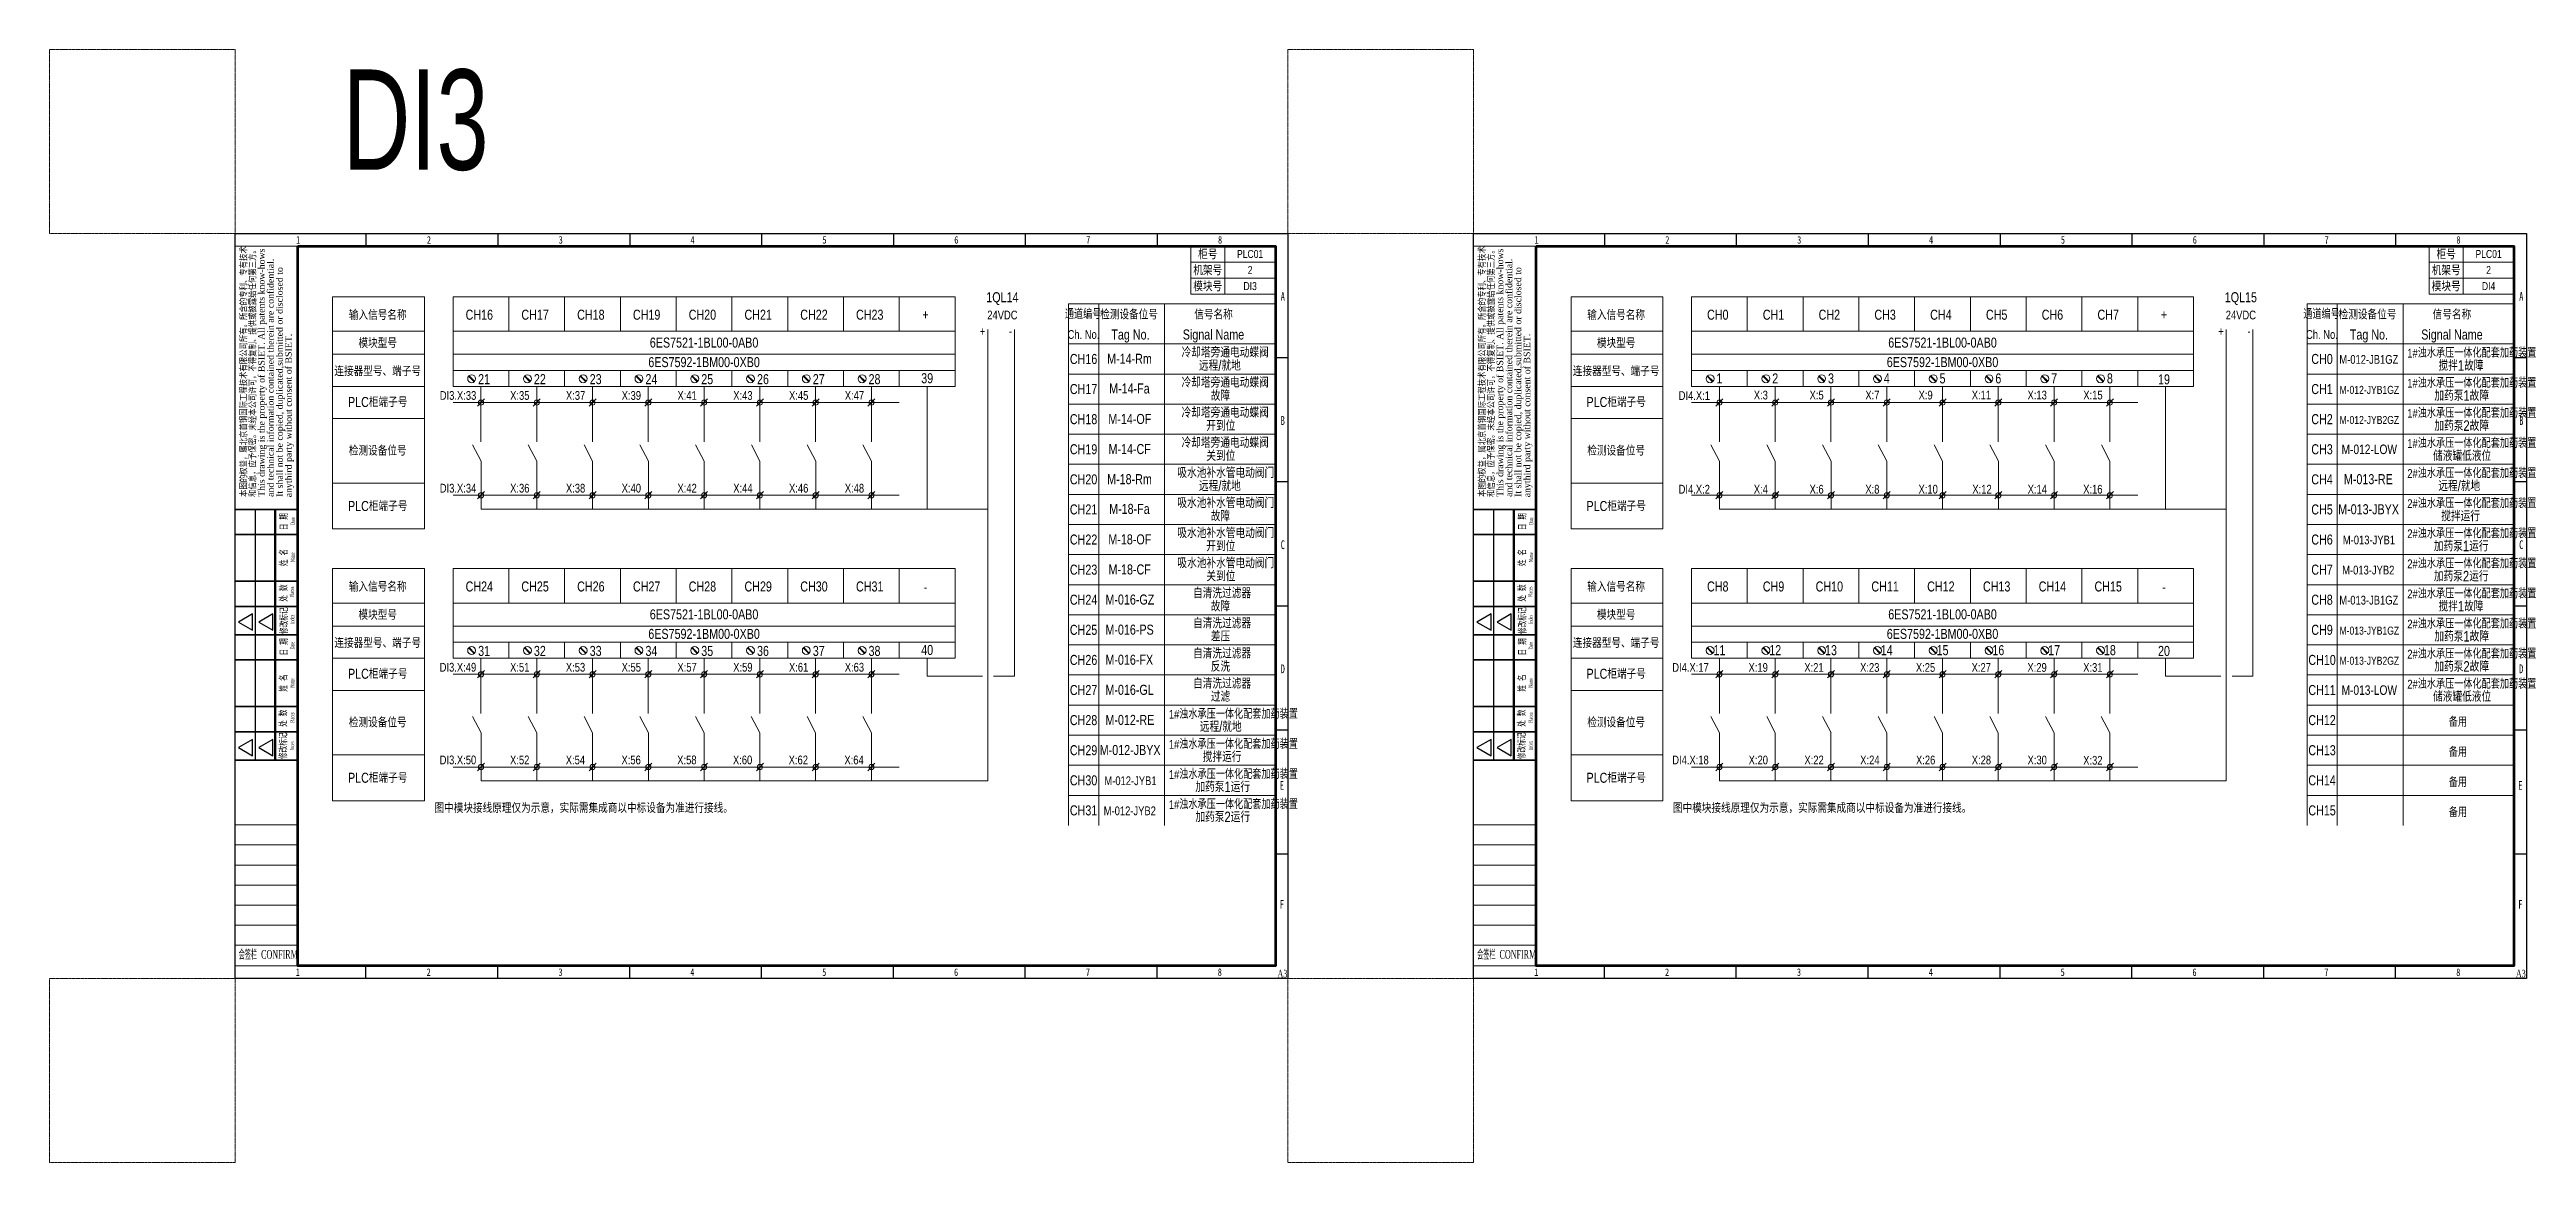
# Model space of a CAD drawing. Header units: millimetres. Extents: x -705761 to 1364679, y -410401 to 446404.
# Drawn here: x 1001131 to 1099939, y -17674 to 26700 of the extents above; entities that cross this region are included whole.
import ezdxf
from ezdxf.enums import TextEntityAlignment as Align

# ---------------------------------------------------------------- set-up
doc = ezdxf.new("R2010")
doc.units = ezdxf.units.MM
doc.linetypes.add('( Dashed )', pattern=[0.75, 0.5, -0.25])
for name, color, linetype in [('1', 7, 'Continuous'), ('TK', 7, 'Continuous'), ('模板-签名-公用', 3, 'Continuous')]:
    doc.layers.add(name, color=color, linetype=linetype)
for name, color, linetype, lineweight in [('ECS_LEV_SYM_GEO_SCM', 7, 'Continuous', 0), ('图框', 7, 'Continuous', 13), ('层 1', 7, 'Continuous', 13), ('层 63', 7, 'Continuous', 18), ('自动化埋管', 7, '( Dashed )', 40)]:
    doc.layers.add(name, color=color, linetype=linetype, lineweight=lineweight)
doc.styles.add('bsee', font='BSDI_XW.shx', dxfattribs={"width": 0.8, "bigfont": 'BSDI_HZ.shx'})
doc.styles.add('LZ-Roman', font='times.ttf')
doc.styles.add('Style-Times New Roman', font='times.ttf')
doc.styles.add('Style-仿宋_GB2312', font='')
doc.styles.add('宋体', font='', dxfattribs={"width": 0.7, "height": 2.5})
doc.styles.add('宋体_1', font='', dxfattribs={"width": 0.7, "height": 2.386364})
doc.styles.add('首钢设计院H4', font='BSDI_XW.shx', dxfattribs={"width": 0.7, "height": 0.004, "bigfont": 'BSDI_HZ.shx'})
doc.styles.get('Style-仿宋_GB2312').set_extended_font_data('仿宋_GB2312')
doc.styles.get('宋体').set_extended_font_data('SimSun')
doc.styles.get('宋体_1').set_extended_font_data('SimSun')

msp = doc.modelspace()

# ---------------------------------------------------------------- texts
at = {"color": 7, "linetype": 'Continuous', "lineweight": 13}
for s, height, style, width, p in [('DI3', 4000, '首钢设计院H4', 0.7, (1015735.46, 23906.58)), ('PLC01', 320, 'bsee', 0.8, (1049024.48, 18549.35)), ('2', 320, 'bsee', 0.8, (1049024.48, 17909.35)), ('PLC01', 320, 'bsee', 0.8, (1098428.48, 18549.35)), ('2', 320, 'bsee', 0.8, (1098428.48, 17909.35)), ('DI3', 320, 'bsee', 0.8, (1049024.48, 17269.35)), ('DI4', 320, 'bsee', 0.8, (1098428.48, 17269.35)), ('通道编号', 350, 'bsee', 0.8, (1042360.44, 16138.7)), ('检测设备位号', 400, 'bsee', 0.8, (1044194.71, 16138.7)), ('信号名称', 400, 'bsee', 0.8, (1047562.99, 16138.7)), ('通道编号', 350, 'bsee', 0.8, (1091764.44, 16138.7)), ('检测设备位号', 400, 'bsee', 0.8, (1093598.71, 16138.7)), ('信号名称', 400, 'bsee', 0.8, (1096966.99, 16138.7)), ('Ch. No.', 350, 'bsee', 0.8, (1042377.1, 15338.7)), ('Tag No.', 400, 'bsee', 0.8, (1044250.35, 15338.7)), ('Signal Name', 400, 'bsee', 0.8, (1047562.99, 15338.7)), ('Ch. No.', 350, 'bsee', 0.8, (1091781.1, 15338.7)), ('Tag No.', 400, 'bsee', 0.8, (1093654.35, 15338.7)), ('Signal Name', 400, 'bsee', 0.8, (1096966.99, 15338.7)), ('CH16', 400, 'bsee', 0.8, (1042380.53, 14363.19)), ('CH0', 400, 'bsee', 0.8, (1091784.53, 14363.19)), ('CH17', 400, 'bsee', 0.8, (1042380.53, 13163.19)), ('CH1', 400, 'bsee', 0.8, (1091784.53, 13163.19)), ('CH18', 400, 'bsee', 0.8, (1042380.53, 11963.19)), ('CH2', 400, 'bsee', 0.8, (1091784.53, 11963.19)), ('CH19', 400, 'bsee', 0.8, (1042380.53, 10763.19)), ('CH3', 400, 'bsee', 0.8, (1091784.53, 10763.19)), ('CH20', 400, 'bsee', 0.8, (1042380.53, 9563.19)), ('CH4', 400, 'bsee', 0.8, (1091784.53, 9563.19)), ('CH21', 400, 'bsee', 0.8, (1042380.53, 8363.19)), ('CH5', 400, 'bsee', 0.8, (1091784.53, 8363.19)), ('CH22', 400, 'bsee', 0.8, (1042380.53, 7163.19)), ('CH6', 400, 'bsee', 0.8, (1091784.53, 7163.19)), ('CH23', 400, 'bsee', 0.8, (1042380.53, 5963.19)), ('CH7', 400, 'bsee', 0.8, (1091784.53, 5963.19)), ('CH24', 400, 'bsee', 0.8, (1042380.53, 4763.19)), ('CH8', 400, 'bsee', 0.8, (1091784.53, 4763.19)), ('CH25', 400, 'bsee', 0.8, (1042380.53, 3563.19)), ('CH9', 400, 'bsee', 0.8, (1091784.53, 3563.19)), ('CH26', 400, 'bsee', 0.8, (1042380.53, 2363.19)), ('CH10', 400, 'bsee', 0.8, (1091784.53, 2363.19)), ('CH27', 400, 'bsee', 0.8, (1042380.53, 1163.19)), ('CH11', 400, 'bsee', 0.8, (1091784.53, 1163.19)), ('CH28', 400, 'bsee', 0.8, (1042380.53, -36.81)), ('CH12', 400, 'bsee', 0.8, (1091784.53, -36.81)), ('CH29', 400, 'bsee', 0.8, (1042380.53, -1236.81)), ('CH13', 400, 'bsee', 0.8, (1091784.53, -1236.81)), ('CH30', 400, 'bsee', 0.8, (1042380.53, -2436.81)), ('CH14', 400, 'bsee', 0.8, (1091784.53, -2436.81)), ('CH31', 400, 'bsee', 0.8, (1042380.53, -3636.81)), ('CH15', 400, 'bsee', 0.8, (1091784.53, -3636.81))]:
    msp.add_text(s, height=height, dxfattribs=dict(at, style=style, width=width)).set_placement(p, align=Align.MIDDLE_CENTER)
at = {"layer": '1', "color": 7, "linetype": 'Continuous', "lineweight": 13, "style": 'bsee', "width": 0.8}
for s, p in [('柜号', (1047333.11, 18540.04)), ('柜号', (1096737.11, 18540.04)), ('机架号', (1047333.11, 17901.62)), ('机架号', (1047333.11, 17901.62)), ('机架号', (1047333.11, 17901.62)), ('机架号', (1096737.11, 17901.62)), ('机架号', (1096737.11, 17901.62)), ('机架号', (1096737.11, 17901.62)), ('模块号', (1047333.11, 17261.62)), ('模块号', (1047333.11, 17261.62)), ('模块号', (1047333.11, 17261.62)), ('模块号', (1096737.11, 17261.62)), ('模块号', (1096737.11, 17261.62)), ('模块号', (1096737.11, 17261.62))]:
    msp.add_text(s, height=400, dxfattribs=at).set_placement(p, align=Align.MIDDLE_CENTER)
at = {"layer": '1', "color": 191, "linetype": 'Continuous', "lineweight": 30, "style": 'bsee', "width": 0.8}
for s, p in [('冷却塔旁通电动蝶阀', (1046288.99, 14419.03)), ('远程/就地', (1046983.88, 13894.03)), ('冷却塔旁通电动蝶阀', (1046288.99, 13219.03)), ('故障', (1047455.73, 12694.03)), ('冷却塔旁通电动蝶阀', (1046288.99, 12019.03)), ('开到位', (1047275.82, 11494.03)), ('冷却塔旁通电动蝶阀', (1046288.99, 10819.03)), ('吸水池补水管电动阀门', (1046122.31, 9619.03)), ('关到位', (1047278.47, 10294.03)), ('远程/就地', (1046983.88, 9094.03)), ('吸水池补水管电动阀门', (1046122.31, 8419.03)), ('故障', (1047455.73, 7894.03)), ('吸水池补水管电动阀门', (1046122.31, 7219.03)), ('开到位', (1047275.82, 6694.03)), ('吸水池补水管电动阀门', (1046122.31, 6019.03)), ('关到位', (1047278.47, 5494.03))]:
    msp.add_text(s, height=420, dxfattribs=at).set_placement(p)
at = {"layer": '1', "color": 191, "lineweight": 35, "style": 'bsee', "width": 0.8}
for s, p in [('M-14-Rm', (1043320.42, 14170.88)), ('M-14-Fa', (1043400.42, 12986.27)), ('M-14-OF', (1043369.65, 11770.88)), ('M-14-CF', (1043375.8, 10570.88)), ('M-18-Rm', (1043320.42, 9370.88)), ('M-18-Fa', (1043400.42, 8186.27)), ('M-18-OF', (1043369.65, 6970.88)), ('M-18-CF', (1043375.8, 5770.88))]:
    msp.add_text(s, height=400, dxfattribs=at).set_placement(p)
at = {"layer": '1', "color": 90, "lineweight": 35, "style": 'bsee', "width": 0.8}
for s, height, p in [('M-012-JB1GZ', 350, (1092475.19, 14170.88)), ('M-012-JYB1GZ', 320, (1092481.96, 12970.88)), ('M-012-JYB2GZ', 320, (1092481.96, 11770.88)), ('M-012-LOW', 380, (1092562.88, 10570.88)), ('M-013-RE', 400, (1092656.73, 9370.88)), ('M-013-JBYX', 400, (1092429.04, 8170.88)), ('M-013-JYB1', 350, (1092615.19, 6970.88)), ('M-013-JYB2', 350, (1092588.27, 5770.88)), ('M-016-GZ', 400, (1043252.73, 4570.88)), ('M-013-JB1GZ', 350, (1092475.19, 4570.88)), ('M-016-PS', 400, (1043252.73, 3370.88)), ('M-013-JYB1GZ', 320, (1092481.96, 3370.88)), ('M-016-FX', 400, (1043252.73, 2170.88)), ('M-013-JYB2GZ', 320, (1092481.96, 2170.88)), ('M-016-GL', 400, (1043252.73, 970.88)), ('M-013-LOW', 380, (1092562.88, 970.88)), ('M-012-RE', 400, (1043252.73, -229.12)), ('M-012-JBYX', 400, (1043025.04, -1429.12)), ('M-012-JYB1', 350, (1043211.19, -2629.12)), ('M-012-JYB2', 350, (1043184.27, -3829.12))]:
    msp.add_text(s, height=height, dxfattribs=at).set_placement(p)
at = {"layer": '1', "color": 90, "linetype": 'Continuous', "lineweight": 30, "style": 'bsee', "width": 0.8}
for s, height, p in [('1#浊水承压一体化配套加药装置', 350, (1095185.65, 14419.03)), ('搅拌1故障', 420, (1096430.23, 13894.03)), ('1#浊水承压一体化配套加药装置', 350, (1095185.65, 13219.03)), ('加药泵1故障', 420, (1096264.87, 12694.03)), ('1#浊水承压一体化配套加药装置', 350, (1095185.65, 12019.03)), ('加药泵2故障', 420, (1096264.87, 11494.03)), ('1#浊水承压一体化配套加药装置', 350, (1095185.65, 10819.03)), ('2#浊水承压一体化配套加药装置', 350, (1095185.65, 9619.03)), ('储液罐低液位', 420, (1096215.52, 10294.03)), ('远程/就地', 420, (1096423.61, 9094.03)), ('2#浊水承压一体化配套加药装置', 350, (1095185.65, 8419.03)), ('搅拌运行', 420, (1096539.61, 7894.03)), ('2#浊水承压一体化配套加药装置', 350, (1095185.65, 7219.03)), ('加药泵1运行', 420, (1096245.03, 6694.03)), ('2#浊水承压一体化配套加药装置', 350, (1095185.65, 6019.03)), ('加药泵2运行', 420, (1096245.03, 5494.03)), ('自清洗过滤器', 420, (1046746.69, 4819.03)), ('2#浊水承压一体化配套加药装置', 350, (1095185.65, 4819.03)), ('自清洗过滤器', 420, (1046746.69, 3619.03)), ('故障', 420, (1047455.73, 4294.03)), ('2#浊水承压一体化配套加药装置', 350, (1095185.65, 3619.03)), ('搅拌1故障', 420, (1096430.23, 4294.03)), ('差压', 420, (1047455.73, 3094.03)), ('加药泵1故障', 420, (1096264.87, 3094.03)), ('自清洗过滤器', 420, (1046746.69, 2419.03)), ('反洗', 420, (1047455.73, 1894.03)), ('2#浊水承压一体化配套加药装置', 350, (1095185.65, 2419.03)), ('加药泵2故障', 420, (1096264.87, 1894.03)), ('自清洗过滤器', 420, (1046746.69, 1219.03)), ('过滤', 420, (1047455.73, 694.03)), ('2#浊水承压一体化配套加药装置', 350, (1095185.65, 1219.03)), ('储液罐低液位', 420, (1096215.52, 694.03)), ('1#浊水承压一体化配套加药装置', 350, (1045781.65, 19.03)), ('1#浊水承压一体化配套加药装置', 350, (1045781.65, -1180.97)), ('远程/就地', 420, (1047019.61, -505.97)), ('搅拌运行', 420, (1047135.61, -1705.97)), ('1#浊水承压一体化配套加药装置', 350, (1045781.65, -2380.97)), ('加药泵1运行', 420, (1046841.03, -2905.97)), ('1#浊水承压一体化配套加药装置', 350, (1045781.65, -3580.97)), ('加药泵2运行', 420, (1046841.03, -4105.97))]:
    msp.add_text(s, height=height, dxfattribs=at).set_placement(p)
at = {"layer": '1', "color": 1, "linetype": 'Continuous', "lineweight": 30, "char_height": 400, "attachment_point": 5, "line_spacing_factor": 0.6, "style": 'bsee'}
for insert in [(1097204.86, -103.47), (1097204.86, -1303.47), (1097204.86, -2503.47), (1097204.86, -3703.47)]:
    msp.add_mtext('\\H1x;\\W0.7;备用', dxfattribs=dict(at, insert=insert))
at = {"layer": '层 63', "color": 211, "linetype": 'Continuous', "lineweight": 35, "ltscale": 10, "style": 'bsee', "width": 0.8}
for s, height, p in [('1QL14', 400, (1039142.47, 16825.12)), ('1QL15', 400, (1088546.47, 16825.12)), ('输入信号名称', 400, (1014222.21, 16119.9)), ('CH16', 400, (1018275.64, 16127.64)), ('CH17', 400, (1020500.64, 16127.64)), ('CH18', 400, (1022725.64, 16127.64)), ('CH19', 400, (1024950.64, 16127.64)), ('CH20', 400, (1027175.64, 16127.64)), ('CH21', 400, (1029400.64, 16127.64)), ('CH22', 400, (1031625.64, 16127.64)), ('CH23', 400, (1033850.64, 16127.64)), ('+', 400, (1036075.64, 16127.64)), ('24VDC', 350, (1039142.47, 16115.86)), ('输入信号名称', 400, (1063626.21, 16119.9)), ('CH0', 400, (1067679.64, 16127.64)), ('CH1', 400, (1069904.64, 16127.64)), ('CH2', 400, (1072129.64, 16127.64)), ('CH3', 400, (1074354.64, 16127.64)), ('CH4', 400, (1076579.64, 16127.64)), ('CH5', 400, (1078804.64, 16127.64)), ('CH6', 400, (1081029.64, 16127.64)), ('CH7', 400, (1083254.64, 16127.64)), ('+', 400, (1085479.64, 16127.64)), ('24VDC', 350, (1088546.47, 16115.86)), ('模块型号', 400, (1014222.21, 14999.08)), ('6ES7521-1BL00-0AB0', 400, (1027241.97, 15016.57)), ('+', 350, (1038347.92, 15468.07)), ('-', 350, (1039466.93, 15468.07)), ('模块型号', 400, (1063626.21, 14999.08)), ('6ES7521-1BL00-0AB0', 400, (1076645.97, 15016.57)), ('+', 350, (1087751.92, 15468.07)), ('-', 350, (1088870.93, 15468.07)), ('连接器型号、端子号', 400, (1014222.21, 13878.26)), ('连接器型号、端子号', 400, (1063626.21, 13878.26)), ('PLC柜端子号', 400, (1014222.21, 12647.15)), ('DI3.X:33', 350, (1017427.05, 12908.8)), ('21', 400, (1018466.25, 13558)), ('X:35', 350, (1019891.1, 12908.79)), ('22', 400, (1020691.25, 13558)), ('X:37', 350, (1022116.1, 12908.78)), ('23', 400, (1022916.25, 13558)), ('X:39', 350, (1024341.1, 12908.8)), ('24', 400, (1025141.25, 13558)), ('X:41', 350, (1026566.1, 12908.8)), ('25', 400, (1027366.25, 13558)), ('X:43', 350, (1028791.08, 12908.77)), ('26', 400, (1029591.25, 13558)), ('X:45', 350, (1031016.1, 12908.8)), ('27', 400, (1031816.25, 13558)), ('X:47', 350, (1033241.1, 12908.78)), ('28', 400, (1034041.25, 13558)), ('39', 400, (1036141.97, 13595.73)), ('PLC柜端子号', 400, (1063626.21, 12647.15)), ('DI4.X:1', 350, (1066745.24, 12903.83)), ('1', 400, (1067745.97, 13588.04)), ('X:3', 350, (1069398.1, 12924.34)), ('2', 400, (1069970.97, 13588.04)), ('X:5', 350, (1071623.1, 12924.34)), ('3', 400, (1072195.97, 13588.04)), ('X:7', 350, (1073848.1, 12924.34)), ('4', 400, (1074420.97, 13588.04)), ('X:9', 350, (1075972.14, 12924.34)), ('5', 400, (1076645.97, 13588.04)), ('X:11', 350, (1078197.14, 12924.34)), ('6', 400, (1078870.97, 13588.04)), ('X:13', 350, (1080422.14, 12924.34)), ('7', 400, (1081095.97, 13588.04)), ('X:15', 350, (1082647.14, 12924.34)), ('8', 400, (1083320.97, 13588.04)), ('19', 400, (1085479.64, 13550.17)), ('检测设备位号', 400, (1014222.21, 10710.38)), ('检测设备位号', 400, (1063626.21, 10710.38)), ('DI3.X:34', 350, (1017427.05, 9210.89)), ('X:36', 350, (1019891.1, 9210.89)), ('X:38', 350, (1022116.1, 9210.89)), ('X:40', 350, (1024341.1, 9210.89)), ('X:42', 350, (1026566.1, 9210.89)), ('X:44', 350, (1028791.1, 9210.89)), ('X:46', 350, (1031016.1, 9210.89)), ('X:48', 350, (1033241.1, 9210.89)), ('DI4.X:2', 350, (1066742.29, 9169.55)), ('X:4', 350, (1069398.1, 9169.55)), ('X:6', 350, (1071623.1, 9169.55)), ('X:8', 350, (1073848.1, 9169.55)), ('X:10', 350, (1076073.1, 9169.55)), ('X:12', 350, (1078221.18, 9169.55)), ('X:14', 350, (1080426.94, 9169.55)), ('X:16', 350, (1082642.33, 9169.55)), ('PLC柜端子号', 400, (1014222.21, 8499.87)), ('PLC柜端子号', 400, (1063626.21, 8499.87)), ('输入信号名称', 400, (1014222.21, 5284.07)), ('CH24', 400, (1018275.64, 5291.81)), ('CH25', 400, (1020500.64, 5291.81)), ('CH26', 400, (1022725.64, 5291.81)), ('CH27', 400, (1024950.64, 5291.81)), ('CH28', 400, (1027175.64, 5291.81)), ('CH29', 400, (1029400.64, 5291.81)), ('CH30', 400, (1031625.64, 5291.81)), ('CH31', 400, (1033850.64, 5291.81)), ('-', 400, (1036075.64, 5269.02)), ('输入信号名称', 400, (1063626.21, 5284.07)), ('CH8', 400, (1067679.64, 5291.81)), ('CH9', 400, (1069904.64, 5291.81)), ('CH10', 400, (1072129.64, 5291.81)), ('CH11', 400, (1074354.64, 5291.81)), ('CH12', 400, (1076579.64, 5291.81)), ('CH13', 400, (1078804.64, 5291.81)), ('CH14', 400, (1081029.64, 5291.81)), ('CH15', 400, (1083254.64, 5291.81)), ('-', 400, (1085479.64, 5269.02)), ('模块型号', 400, (1014222.21, 4163.25)), ('6ES7521-1BL00-0AB0', 400, (1027241.97, 4180.73)), ('模块型号', 400, (1063626.21, 4163.25)), ('6ES7521-1BL00-0AB0', 400, (1076645.97, 4180.73)), ('连接器型号、端子号', 400, (1014222.21, 3042.43)), ('40', 400, (1036141.97, 2759.9)), ('连接器型号、端子号', 400, (1063626.21, 3042.43)), ('PLC柜端子号', 400, (1014222.21, 1811.32)), ('DI3.X:49', 350, (1017422.98, 2070.83)), ('31', 400, (1018466.25, 2722.17)), ('X:51', 350, (1019889.08, 2070.83)), ('32', 400, (1020691.25, 2722.17)), ('X:53', 350, (1022114.08, 2070.83)), ('33', 400, (1022916.25, 2722.17)), ('X:55', 350, (1024339.08, 2070.83)), ('34', 400, (1025141.25, 2722.17)), ('X:57', 350, (1026564.08, 2070.83)), ('35', 400, (1027366.25, 2722.17)), ('X:59', 350, (1028789.08, 2070.83)), ('36', 400, (1029591.25, 2722.17)), ('X:61', 350, (1031014.08, 2070.83)), ('37', 400, (1031816.25, 2722.17)), ('X:63', 350, (1033239.08, 2070.83)), ('38', 400, (1034041.25, 2722.17)), ('PLC柜端子号', 400, (1063626.21, 1811.32)), ('DI4.X:17', 350, (1066591.37, 2063.42)), ('11', 400, (1067745.97, 2752.21)), ('X:19', 350, (1069292.33, 2063.42)), ('12', 400, (1069970.97, 2752.21)), ('X:21', 350, (1071517.33, 2063.42)), ('13', 400, (1072195.97, 2752.21)), ('X:23', 350, (1073742.33, 2063.42)), ('14', 400, (1074420.97, 2752.21)), ('X:25', 350, (1075967.33, 2063.42)), ('15', 400, (1076645.97, 2752.21)), ('X:27', 350, (1078192.33, 2063.42)), ('16', 400, (1078870.97, 2752.21)), ('X:29', 350, (1080417.33, 2063.42)), ('17', 400, (1081095.97, 2752.21)), ('X:31', 350, (1082642.33, 2063.42)), ('18', 400, (1083320.97, 2752.21)), ('20', 400, (1085479.64, 2722.17)), ('检测设备位号', 400, (1014222.21, -125.45)), ('检测设备位号', 400, (1063626.21, -125.45)), ('DI3.X:50', 350, (1017422.98, -1624.94)), ('X:52', 350, (1019887.04, -1624.94)), ('X:54', 350, (1022110.01, -1624.94)), ('X:56', 350, (1024332.97, -1624.94)), ('X:58', 350, (1026555.94, -1624.94)), ('X:60', 350, (1028778.9, -1624.94)), ('X:62', 350, (1031001.87, -1624.94)), ('X:64', 350, (1033224.83, -1624.94)), ('DI4.X:18', 350, (1066591.37, -1627.1)), ('X:20', 350, (1069297.14, -1627.1)), ('X:22', 350, (1071522.14, -1627.1)), ('X:24', 350, (1073747.14, -1627.1)), ('X:26', 350, (1075972.14, -1627.1)), ('X:28', 350, (1078197.14, -1627.1)), ('X:30', 350, (1080422.14, -1627.1)), ('X:32', 350, (1082642.31, -1640.21)), ('PLC柜端子号', 400, (1014222.21, -2335.96)), ('PLC柜端子号', 400, (1063626.21, -2335.96))]:
    msp.add_text(s, height=height, dxfattribs=at).set_placement(p, align=Align.MIDDLE_CENTER)
at = {"layer": '层 63', "color": 7, "linetype": 'Continuous', "lineweight": 35, "ltscale": 10, "style": 'bsee', "width": 0.8}
for p in [(1027241.97, 14237.4), (1076645.97, 14237.4), (1027241.97, 3401.57), (1076645.97, 3401.57)]:
    msp.add_text('6ES7592-1BM00-0XB0', height=400, dxfattribs=at).set_placement(p, align=Align.MIDDLE_CENTER)
at = {"layer": '层 63', "color": 211, "linetype": 'Continuous', "lineweight": 35, "ltscale": 10, "style": 'bsee', "width": 0.8}
for p in [(1016487.03, -3537.47), (1065891.02, -3537.47)]:
    msp.add_text('图中模块接线原理仅为示意，实际需集成商以中标设备为准进行接线。', height=400, dxfattribs=at).set_placement(p, align=Align.MIDDLE_LEFT)

# ---------------------------------------------------------------- blocks, each defined once
blk = doc.blocks.new('BSIET_通用图框_A3_1')
at = {"layer": '图框', "color": 7, "linetype": 'Continuous', "lineweight": 25}
for p, q in [((-367.8, 297), (-367.8, 292)), ((-315.2, 297), (-315.2, 292)), ((-262.6, 297), (-262.6, 292)), ((-210, 297), (-210, 292)), ((-157.4, 297), (-157.4, 292)), ((-104.8, 297), (-104.8, 292)), ((-52.2, 297), (-52.2, 292)), ((0, 247.5), (-5, 247.5)), ((0, 198), (-5, 198)), ((-420, 187), (-395, 187)), ((-412, 187), (-412, 87)), ((0, 148.5), (-5, 148.5)), ((-413.03, 145.32), (-418.65, 142.07)), ((-418.65, 142.07), (-413.03, 138.82)), ((-413.03, 138.82), (-413.03, 145.32)), ((-404.96, 145.32), (-410.58, 142.07)), ((-410.58, 142.07), (-404.96, 138.82)), ((-404.96, 138.82), (-404.96, 145.32)), ((0, 99), (-5, 99)), ((-413.03, 95.32), (-418.65, 92.07)), ((-418.65, 92.07), (-413.03, 88.82)), ((-413.03, 88.82), (-413.03, 95.32)), ((-404.96, 95.32), (-410.58, 92.07)), ((-410.58, 92.07), (-404.96, 88.82)), ((-404.96, 88.82), (-404.96, 95.32)), ((0, 49.5), (-5, 49.5)), ((-367.8, 0), (-367.8, 5)), ((-315.2, 0), (-315.2, 5)), ((-262.6, 0), (-262.6, 5)), ((-210, 0), (-210, 5)), ((-157.4, 0), (-157.4, 5)), ((-104.8, 0), (-104.8, 5)), ((-52.2, 0), (-52.2, 5))]:
    blk.add_line(p, q, dxfattribs=at)
at = {"layer": '图框', "color": 7, "linetype": 'Continuous', "lineweight": 20}
for p, q in [((-420, 292), (-395, 292)), ((-420, 292), (-395, 292)), ((-420, 292), (-395, 292)), ((-420, 292), (-395, 292)), ((-420, 187), (-395, 187)), ((-420, 187), (-395, 187)), ((-420.12, 61.21), (-395.12, 61.21)), ((-420, 61.21), (-395, 61.21)), ((-420, 61.21), (-395, 61.21)), ((-420, 61.21), (-395, 61.21)), ((-420.02, 53.21), (-395.02, 53.21)), ((-420.02, 53.21), (-395.02, 53.21)), ((-420.02, 53.21), (-395.02, 53.21)), ((-420, 53.21), (-395, 53.21)), ((-420, 45.21), (-395, 45.21)), ((-420, 37.21), (-395, 37.21)), ((-420, 29.21), (-395, 29.21)), ((-420, 21.21), (-395, 21.21)), ((-420, 13.21), (-395, 13.21)), ((-420, 5), (-395, 5))]:
    blk.add_line(p, q, dxfattribs=at)
at = {"layer": '图框', "color": 7, "linetype": 'Continuous', "lineweight": 35}
for p, q in [((-395, 187), (-420, 187)), ((-395, 187), (-420, 187)), ((-394.92, 177), (-420, 177)), ((-394.92, 158.45), (-420, 158.45)), ((-395.06, 148.35), (-420, 148.35)), ((-395, 137), (-420, 137)), ((-395, 137), (-420, 137)), ((-394.92, 127), (-420, 127)), ((-394.92, 108.45), (-420, 108.45)), ((-395.06, 98.35), (-420, 98.35)), ((-395, 87), (-420, 87))]:
    blk.add_line(p, q, dxfattribs=at)
at = {"layer": '图框', "color": 7, "linetype": 'Continuous', "lineweight": 50}
blk.add_line((-404, 187), (-404, 87), dxfattribs=at)
at = {"layer": '图框', "lineweight": 25}
blk.add_lwpolyline([(-420, 297), (0, 297), (0, 0), (-420, 0)], close=True, dxfattribs=at)
at = {"layer": '图框', "lineweight": 100}
blk.add_lwpolyline([(-395, 292), (-5, 292), (-5, 5), (-395, 5)], close=True, dxfattribs=at)
at = {"layer": 'TK', "style": '宋体_1', "width": 0.7, "flags": 3}
for tag, p in [('LZCO_NGZBS-W50-H30-D10_T7', (-43.87, 279.75)), ('LZCO_NJN-W50-H30-D10_T7', (-42.73, 248.65))]:
    blk.add_attdef(tag, text='', height=3, dxfattribs=at).set_placement(p, align=Align.MIDDLE_CENTER)
at = {"layer": 'TK', "style": '宋体', "width": 0.7, "flags": 3}
for tag, p in [('LZHQ_N会签6_T6_H6', (-407.25, 57.08)), ('LZHQ_N会签5_T6_H6', (-407.25, 49.08)), ('LZHQ_N会签4_T6_H6', (-407.25, 41.08)), ('LZHQ_N会签3_T6_H6', (-407.25, 33.08)), ('LZHQ_N会签2_T6_H6', (-407.25, 25.08)), ('LZHQ_N会签1_T6_H6', (-407.25, 17.08))]:
    blk.add_attdef(tag, text='', height=2.5, dxfattribs=at).set_placement(p, align=Align.MIDDLE)
at = {"layer": '图框', "color": 7, "linetype": 'Continuous', "lineweight": 20, "style": 'Style-仿宋_GB2312', "width": 0.807692}
blk.add_text('本图的权益，属北京首钢国际工程技术有限公司所有。所含的专利、专有技术', height=2.6, rotation=90, dxfattribs=at).set_placement((-418, 192), align=Align.TOP_LEFT)
at = {"layer": '图框', "color": 7, "linetype": 'Continuous'}
for s, height, style, width, p in [('和信息，应予保密。未经本公司许可，不得复制、提供或披露给任何第三方。', 2.6, 'Style-仿宋_GB2312', 0.807692, (-411.8, 192)), ('Name', 1.6, 'Style-Times New Roman', 0.55, (-396.29, 165.99)), ('Places', 1.6, 'Style-Times New Roman', 0.55, (-396.54, 152.12)), ('Index', 1.6, 'Style-Times New Roman', 0.55, (-396.43, 141.36)), ('Name', 1.6, 'Style-Times New Roman', 0.55, (-396.44, 115.88)), ('Places', 1.6, 'Style-Times New Roman', 0.55, (-396.43, 101.92)), ('Index', 1.6, 'Style-Times New Roman', 0.55, (-396.46, 90.97))]:
    blk.add_text(s, height=height, rotation=90, dxfattribs=dict(at, style=style, width=width)).set_placement(p)
at = {"layer": '图框', "color": 7, "linetype": 'Continuous', "lineweight": 20, "style": 'LZ-Roman'}
for s, p in [('This drawing is the property of BSIET. All patents know-hows', (-410.8, 192)), ('and technical information contained therein are confidential.', (-407.2, 192)), ('It shall not be copied, duplicated,submitted or disclosed to ', (-403.6, 192))]:
    blk.add_text(s, height=2.6, rotation=90, dxfattribs=at).set_placement(p, align=Align.TOP_LEFT)
at = {"layer": '图框', "color": 7, "linetype": 'Continuous', "lineweight": 25}
for s, height, style, width, p in [('1', 3, 'Style-仿宋_GB2312', 0.733334, (-394.89, 294.49)), ('2', 3, 'Style-仿宋_GB2312', 0.733334, (-342.7, 294.49)), ('3', 3, 'Style-仿宋_GB2312', 0.733334, (-290.1, 294.49)), ('4', 3, 'Style-仿宋_GB2312', 0.733334, (-237.5, 294.49)), ('5', 3, 'Style-仿宋_GB2312', 0.733334, (-184.9, 294.49)), ('6', 3, 'Style-仿宋_GB2312', 0.733334, (-132.3, 294.49)), ('7', 3, 'Style-仿宋_GB2312', 0.733334, (-79.7, 294.49)), ('8', 3, 'Style-仿宋_GB2312', 0.733334, (-27.1, 294.49)), ('A', 3.5, 'Style-仿宋_GB2312', 0.628572, (-2.07, 271.95)), ('B', 3.5, 'Style-仿宋_GB2312', 0.628572, (-2.07, 222.45)), ('C', 3.5, 'Style-仿宋_GB2312', 0.628572, (-2.07, 172.95)), ('D', 3.5, 'Style-仿宋_GB2312', 0.628572, (-2.07, 123.45)), ('E', 3.5, 'Style-仿宋_GB2312', 0.628572, (-2.43, 76.97)), ('F', 3.5, 'Style-仿宋_GB2312', 0.628572, (-2.43, 29.56)), ('1', 3, 'Style-仿宋_GB2312', 0.733334, (-395, 2.5)), ('2', 3, 'Style-仿宋_GB2312', 0.733334, (-342.8, 2.5)), ('3', 3, 'Style-仿宋_GB2312', 0.733334, (-290.2, 2.5)), ('4', 3, 'Style-仿宋_GB2312', 0.733334, (-237.6, 2.5)), ('5', 3, 'Style-仿宋_GB2312', 0.733334, (-185, 2.5)), ('6', 3, 'Style-仿宋_GB2312', 0.733334, (-132.4, 2.5)), ('7', 3, 'Style-仿宋_GB2312', 0.733334, (-79.8, 2.5)), ('8', 3, 'Style-仿宋_GB2312', 0.733334, (-27.2, 2.5)), ('A3', 3, 'Style-Times New Roman', 0.7, (-2.23, 1.95))]:
    blk.add_text(s, height=height, dxfattribs=dict(at, style=style, width=width)).set_placement(p, align=Align.MIDDLE_CENTER)
at = {"layer": '图框', "color": 7, "linetype": 'Continuous', "style": 'LZ-Roman'}
blk.add_text('anythird party without consent of BSIET.', height=2.6, rotation=90, dxfattribs=at).set_placement((-397.4, 191.84))
at = {"layer": '图框', "color": 7, "linetype": 'Continuous', "lineweight": 20, "style": 'Style-仿宋_GB2312', "width": 0.678571}
for s, p in [('日 期', (-399.21, 178.68)), ('姓 名', (-399.32, 164.4)), ('处 数', (-399.32, 150.23)), ('修改标记', (-399.21, 137.34)), ('日 期', (-399.21, 128.79)), ('姓 名', (-399.38, 114.34)), ('处 数', (-399.49, 100.34)), ('修改标记', (-399.49, 87.45))]:
    blk.add_text(s, height=2.8, rotation=90, dxfattribs=at).set_placement(p)
at = {"layer": '图框', "color": 7, "linetype": 'Continuous', "lineweight": 25, "style": 'Style-Times New Roman', "width": 0.55}
for p in [(-396.24, 180.85), (-396.4, 131.18)]:
    blk.add_text('Date', height=1.6, rotation=90, dxfattribs=at).set_placement(p)
at = {"layer": '图框', "color": 7, "linetype": 'Continuous', "style": 'Style-Times New Roman', "width": 0.5}
blk.add_text('会签栏  CONFIRM', height=3.5, dxfattribs=at).set_placement((-418.59, 7.85))
at = {"layer": '模板-签名-公用', "style": '宋体', "width": 0.7, "flags": 3}
blk.add_attdef('LZFRAME', (-40.91, 2.06), '', height=3, dxfattribs=at)
at = {"layer": '模板-签名-公用', "style": '宋体', "width": 0.7}
blk.add_attdef('LZTQINS', text='', height=2, dxfattribs=at).set_placement((-5, 5), align=Align.MIDDLE)
blk = doc.blocks.new('*U700')
at = {"color": 7, "linetype": 'Continuous', "lineweight": 13}
blk.add_line((-140, -148), (140, 148), dxfattribs=at)
at = {"layer": '层 1', "color": 7, "linetype": 'Continuous', "lineweight": 13}
blk.add_circle((0, 0), 104, dxfattribs=at)
blk = doc.blocks.new('*U701')
at = {"layer": 'ECS_LEV_SYM_GEO_SCM', "color": 7, "linetype": 'Continuous', "lineweight": 13, "ltscale": 9333.333333}
for p, q in [((101, -120), (-120, 101)), ((120, -101), (-101, 120))]:
    blk.add_line(p, q, dxfattribs=at)
blk.add_circle((0, 0), 158, dxfattribs=at)

# ---------------------------------------------------------------- linework, layer by layer
at = {"color": 7, "linetype": 'Continuous', "lineweight": 13}
for p, q in [((1050035.33, 16563.19), (1041785.33, 16563.19)), ((1041785.33, 16563.19), (1041785.33, -4236.81)), ((1042985.33, 16563.19), (1042985.33, -4236.81)), ((1045612.43, 16563.19), (1045612.43, -4236.81)), ((1099439.33, 16563.19), (1091189.33, 16563.19)), ((1091189.33, 16563.19), (1091189.33, -4236.81)), ((1092389.33, 16563.19), (1092389.33, -4236.81)), ((1095016.43, 16563.19), (1095016.43, -4236.81)), ((1050035.33, 14963.19), (1041785.33, 14963.19)), ((1099439.33, 14963.19), (1091189.33, 14963.19)), ((1050035.33, 13763.19), (1041785.33, 13763.19)), ((1099439.33, 13763.19), (1091189.33, 13763.19)), ((1050035.33, 12563.19), (1041785.33, 12563.19)), ((1099439.33, 12563.19), (1091189.33, 12563.19)), ((1050035.33, 11363.19), (1041785.33, 11363.19)), ((1099439.33, 11363.19), (1091189.33, 11363.19)), ((1050035.33, 10163.19), (1041785.33, 10163.19)), ((1099439.33, 10163.19), (1091189.33, 10163.19)), ((1050035.33, 8963.19), (1041785.33, 8963.19)), ((1099439.33, 8963.19), (1091189.33, 8963.19)), ((1050035.33, 7763.19), (1041785.33, 7763.19)), ((1099439.33, 7763.19), (1091189.33, 7763.19)), ((1050035.33, 6563.19), (1041785.33, 6563.19)), ((1099439.33, 6563.19), (1091189.33, 6563.19)), ((1050035.33, 5363.19), (1041785.33, 5363.19)), ((1099439.33, 5363.19), (1091189.33, 5363.19)), ((1050035.33, 4163.19), (1041785.33, 4163.19)), ((1099439.33, 4163.19), (1091189.33, 4163.19)), ((1050035.33, 2963.19), (1041785.33, 2963.19)), ((1099439.33, 2963.19), (1091189.33, 2963.19)), ((1050035.33, 1763.19), (1041785.33, 1763.19)), ((1099439.33, 1763.19), (1091189.33, 1763.19)), ((1050035.33, 563.19), (1041785.33, 563.19)), ((1099439.33, 563.19), (1091189.33, 563.19)), ((1050035.33, -636.81), (1041785.33, -636.81)), ((1099439.33, -636.81), (1091189.33, -636.81)), ((1050035.33, -1836.81), (1041785.33, -1836.81)), ((1099439.33, -1836.81), (1091189.33, -1836.81)), ((1050035.33, -3036.81), (1041785.33, -3036.81)), ((1099439.33, -3036.81), (1091189.33, -3036.81))]:
    msp.add_line(p, q, dxfattribs=at)
at = {"layer": '1', "color": 7, "linetype": 'Continuous', "lineweight": 13}
for p, q in [((1046652.59, 18863.19), (1046652.59, 16943.19)), ((1046652.59, 18863.19), (1050035.33, 18863.19)), ((1046652.59, 18863.19), (1050035.33, 18863.19)), ((1046652.59, 18863.19), (1050035.33, 18863.19)), ((1048013.62, 18863.19), (1048013.62, 16943.19)), ((1096056.59, 18863.19), (1096056.59, 16943.19)), ((1096056.59, 18863.19), (1099439.33, 18863.19)), ((1096056.59, 18863.19), (1099439.33, 18863.19)), ((1096056.59, 18863.19), (1099439.33, 18863.19)), ((1097417.62, 18863.19), (1097417.62, 16943.19)), ((1050035.33, 18223.19), (1046652.59, 18223.19)), ((1099439.33, 18223.19), (1096056.59, 18223.19)), ((1050035.33, 17583.19), (1046652.59, 17583.19)), ((1050035.33, 16943.19), (1046652.59, 16943.19)), ((1099439.33, 17583.19), (1096056.59, 17583.19)), ((1099439.33, 16943.19), (1096056.59, 16943.19))]:
    msp.add_line(p, q, dxfattribs=at)
at = {"layer": '层 63', "color": 211, "linetype": 'Continuous', "lineweight": 13, "ltscale": 10}
for p, q in [((1012421.14, 16842.21), (1016087.81, 16842.21)), ((1012421.14, 16842.21), (1016087.81, 16842.21)), ((1012421.14, 7583.87), (1012421.14, 16842.21)), ((1012421.14, 7583.87), (1012421.14, 16842.21)), ((1016087.81, 16842.21), (1016087.81, 7583.87)), ((1016087.81, 16842.21), (1016087.81, 7583.87)), ((1017229.47, 16842.21), (1017229.47, 13267.21)), ((1017229.47, 16842.21), (1037254.47, 16842.21)), ((1019454.47, 16842.21), (1019454.47, 15467.21)), ((1021679.47, 16842.21), (1021679.47, 15467.21)), ((1023904.47, 16842.21), (1023904.47, 15467.21)), ((1026129.47, 16842.21), (1026129.47, 15467.21)), ((1028354.47, 16842.21), (1028354.47, 15467.21)), ((1030579.47, 16842.21), (1030579.47, 15467.21)), ((1032804.47, 16842.21), (1032804.47, 15467.21)), ((1035029.47, 16842.21), (1035029.47, 15467.21)), ((1037254.47, 16842.21), (1037254.47, 13267.21)), ((1061825.14, 16842.21), (1065491.81, 16842.21)), ((1061825.14, 16842.21), (1065491.81, 16842.21)), ((1061825.14, 7583.87), (1061825.14, 16842.21)), ((1061825.14, 7583.87), (1061825.14, 16842.21)), ((1065491.81, 16842.21), (1065491.81, 7583.87)), ((1065491.81, 16842.21), (1065491.81, 7583.87)), ((1066633.47, 16842.21), (1066633.47, 13267.21)), ((1066633.47, 16842.21), (1086658.47, 16842.21)), ((1068858.47, 16842.21), (1068858.47, 15467.21)), ((1071083.47, 16842.21), (1071083.47, 15467.21)), ((1073308.47, 16842.21), (1073308.47, 15467.21)), ((1075533.47, 16842.21), (1075533.47, 15467.21)), ((1077758.47, 16842.21), (1077758.47, 15467.21)), ((1079983.47, 16842.21), (1079983.47, 15467.21)), ((1082208.47, 16842.21), (1082208.47, 15467.21)), ((1084433.47, 16842.21), (1084433.47, 15467.21)), ((1086658.47, 16842.21), (1086658.47, 13267.21)), ((1012421.14, 15467.21), (1016087.81, 15467.21)), ((1012421.14, 15467.21), (1016087.81, 15467.21)), ((1017229.47, 15467.21), (1037254.47, 15467.21)), ((1038556.4, 15544.75), (1038556.4, -2458.49)), ((1039619.64, 15544.75), (1039619.64, 1712.74)), ((1061825.14, 15467.21), (1065491.81, 15467.21)), ((1061825.14, 15467.21), (1065491.81, 15467.21)), ((1066633.47, 15467.21), (1086658.47, 15467.21)), ((1087960.4, 15544.75), (1087960.4, -2458.49)), ((1089023.64, 15544.75), (1089023.64, 1712.74)), ((1012421.14, 14550.54), (1016087.81, 14550.54)), ((1012421.14, 14550.54), (1016087.81, 14550.54)), ((1017229.47, 14550.54), (1037254.47, 14550.54)), ((1017229.47, 13908.87), (1037254.47, 13908.87)), ((1019454.47, 13908.87), (1019454.47, 13267.21)), ((1021679.47, 13908.87), (1021679.47, 13267.21)), ((1023904.47, 13908.87), (1023904.47, 13267.21)), ((1026129.47, 13908.87), (1026129.47, 13267.21)), ((1028354.47, 13908.87), (1028354.47, 13267.21)), ((1030579.47, 13908.87), (1030579.47, 13267.21)), ((1032804.47, 13908.87), (1032804.47, 13267.21)), ((1035029.47, 13908.87), (1035029.47, 13267.21)), ((1061825.14, 14550.54), (1065491.81, 14550.54)), ((1061825.14, 14550.54), (1065491.81, 14550.54)), ((1066633.47, 14550.54), (1086658.47, 14550.54)), ((1066633.47, 13908.87), (1086658.47, 13908.87)), ((1068858.47, 13908.87), (1068858.47, 13267.21)), ((1071083.47, 13908.87), (1071083.47, 13267.21)), ((1073308.47, 13908.87), (1073308.47, 13267.21)), ((1075533.47, 13908.87), (1075533.47, 13267.21)), ((1077758.47, 13908.87), (1077758.47, 13267.21)), ((1079983.47, 13908.87), (1079983.47, 13267.21)), ((1082208.47, 13908.87), (1082208.47, 13267.21)), ((1084433.47, 13908.87), (1084433.47, 13267.21)), ((1012421.14, 13267.21), (1016087.81, 13267.21)), ((1012421.14, 13267.21), (1016087.81, 13267.21)), ((1037254.47, 13267.21), (1017229.47, 13267.21)), ((1031636.85, 13267.21), (1017229.47, 13267.21)), ((1018341.97, 13267.21), (1018341.95, 11057.36)), ((1020566.97, 13267.21), (1020566.95, 11057.36)), ((1022791.97, 13267.21), (1022791.95, 11057.36)), ((1025016.97, 13267.21), (1025016.95, 11057.36)), ((1027241.97, 13267.21), (1027241.95, 11057.36)), ((1029466.97, 13267.21), (1029466.95, 11057.36)), ((1031691.97, 13267.21), (1031691.95, 11057.36)), ((1033916.97, 13267.21), (1033916.95, 11057.36)), ((1036141.97, 13267.21), (1036141.93, 8377.36)), ((1061825.14, 13267.21), (1065491.81, 13267.21)), ((1061825.14, 13267.21), (1065491.81, 13267.21)), ((1086658.47, 13267.21), (1066633.47, 13267.21)), ((1081040.85, 13267.21), (1066633.47, 13267.21)), ((1067745.97, 13267.21), (1067745.95, 11057.36)), ((1069970.97, 13267.21), (1069970.95, 11057.36)), ((1072195.97, 13267.21), (1072195.95, 11057.36)), ((1074420.97, 13267.21), (1074420.95, 11057.36)), ((1076645.97, 13267.21), (1076645.95, 11057.36)), ((1078870.97, 13267.21), (1078870.95, 11057.36)), ((1081095.97, 13267.21), (1081095.95, 11057.36)), ((1083320.97, 13267.21), (1083320.95, 11057.36)), ((1085545.97, 13267.21), (1085545.93, 8377.36)), ((1012421.14, 11983.87), (1016087.81, 11983.87)), ((1012421.14, 11983.87), (1016087.81, 11983.87)), ((1017229.47, 12626.43), (1035029.47, 12626.43)), ((1061825.14, 11983.87), (1065491.81, 11983.87)), ((1061825.14, 11983.87), (1065491.81, 11983.87)), ((1066633.47, 12626.43), (1084433.47, 12626.43)), ((1018343.99, 10289.97), (1018003.17, 10937.16)), ((1020568.99, 10289.97), (1020228.17, 10937.16)), ((1022794, 10289.95), (1022453.18, 10937.15)), ((1025019, 10289.95), (1024678.18, 10937.15)), ((1027244, 10289.95), (1026903.18, 10937.15)), ((1029469, 10289.95), (1029128.18, 10937.15)), ((1031694, 10289.95), (1031353.18, 10937.15)), ((1033919, 10289.95), (1033578.18, 10937.15)), ((1067747.99, 10289.97), (1067407.17, 10937.16)), ((1069972.99, 10289.97), (1069632.17, 10937.16)), ((1072198, 10289.95), (1071857.18, 10937.15)), ((1074423, 10289.95), (1074082.18, 10937.15)), ((1076648, 10289.95), (1076307.18, 10937.15)), ((1078873, 10289.95), (1078532.18, 10937.15)), ((1081098, 10289.95), (1080757.18, 10937.15)), ((1083323, 10289.95), (1082982.18, 10937.15)), ((1018343.99, 10289.97), (1018343.99, 8377.34)), ((1020568.99, 10289.97), (1020568.99, 8377.34)), ((1022793.99, 10289.97), (1022793.99, 8377.34)), ((1025018.99, 10289.97), (1025018.99, 8377.34)), ((1027243.99, 10289.97), (1027243.99, 8377.34)), ((1029468.99, 10289.97), (1029468.99, 8377.34)), ((1031693.99, 10289.97), (1031693.99, 8377.34)), ((1033918.99, 10289.97), (1033918.99, 8377.34)), ((1033919, 10161.62), (1033919, 10289.95)), ((1033919, 10289.95), (1033919, 10161.62)), ((1067747.99, 10289.97), (1067747.99, 8377.34)), ((1069972.99, 10289.97), (1069972.99, 8377.34)), ((1072197.99, 10289.97), (1072197.99, 8377.34)), ((1074422.99, 10289.97), (1074422.99, 8377.34)), ((1076647.99, 10289.97), (1076647.99, 8377.34)), ((1078872.99, 10289.97), (1078872.99, 8377.34)), ((1081097.99, 10289.97), (1081097.99, 8377.34)), ((1083322.99, 10289.97), (1083322.99, 8377.34)), ((1083323, 10161.62), (1083323, 10289.95)), ((1083323, 10289.95), (1083323, 10161.62)), ((1012421.14, 9417.21), (1016087.81, 9417.21)), ((1012421.14, 9417.21), (1016087.81, 9417.21)), ((1017229.47, 8928.52), (1035029.47, 8928.52)), ((1061825.14, 9417.21), (1065491.81, 9417.21)), ((1061825.14, 9417.21), (1065491.81, 9417.21)), ((1066633.47, 8928.52), (1084433.47, 8928.52)), ((1018343.99, 8377.34), (1038556.4, 8377.34)), ((1067747.99, 8377.34), (1087960.4, 8377.34)), ((1012421.14, 7583.87), (1016087.81, 7583.87)), ((1061825.14, 7583.87), (1065491.81, 7583.87)), ((1012421.14, 6006.37), (1016087.81, 6006.37)), ((1012421.14, 6006.37), (1016087.81, 6006.37)), ((1012421.14, -3251.96), (1012421.14, 6006.37)), ((1012421.14, -3251.96), (1012421.14, 6006.37)), ((1016087.81, 6006.37), (1016087.81, -3251.96)), ((1016087.81, 6006.37), (1016087.81, -3251.96)), ((1017229.47, 6006.37), (1017229.47, 2431.37)), ((1017229.47, 6006.37), (1037254.47, 6006.37)), ((1019454.47, 6006.37), (1019454.47, 4631.37)), ((1021679.47, 6006.37), (1021679.47, 4631.37)), ((1023904.47, 6006.37), (1023904.47, 4631.37)), ((1026129.47, 6006.37), (1026129.47, 4631.37)), ((1028354.47, 6006.37), (1028354.47, 4631.37)), ((1030579.47, 6006.37), (1030579.47, 4631.37)), ((1032804.47, 6006.37), (1032804.47, 4631.37)), ((1035029.47, 6006.37), (1035029.47, 4631.37)), ((1037254.47, 6006.37), (1037254.47, 2431.37)), ((1061825.14, 6006.37), (1065491.81, 6006.37)), ((1061825.14, 6006.37), (1065491.81, 6006.37)), ((1061825.14, -3251.96), (1061825.14, 6006.37)), ((1061825.14, -3251.96), (1061825.14, 6006.37)), ((1065491.81, 6006.37), (1065491.81, -3251.96)), ((1065491.81, 6006.37), (1065491.81, -3251.96)), ((1066633.47, 6006.37), (1066633.47, 2431.37)), ((1066633.47, 6006.37), (1086658.47, 6006.37)), ((1068858.47, 6006.37), (1068858.47, 4631.37)), ((1071083.47, 6006.37), (1071083.47, 4631.37)), ((1073308.47, 6006.37), (1073308.47, 4631.37)), ((1075533.47, 6006.37), (1075533.47, 4631.37)), ((1077758.47, 6006.37), (1077758.47, 4631.37)), ((1079983.47, 6006.37), (1079983.47, 4631.37)), ((1082208.47, 6006.37), (1082208.47, 4631.37)), ((1084433.47, 6006.37), (1084433.47, 4631.37)), ((1086658.47, 6006.37), (1086658.47, 2431.37)), ((1012421.14, 4631.37), (1016087.81, 4631.37)), ((1012421.14, 4631.37), (1016087.81, 4631.37)), ((1017229.47, 4631.37), (1037254.47, 4631.37)), ((1061825.14, 4631.37), (1065491.81, 4631.37)), ((1061825.14, 4631.37), (1065491.81, 4631.37)), ((1066633.47, 4631.37), (1086658.47, 4631.37)), ((1012421.14, 3714.71), (1016087.81, 3714.71)), ((1012421.14, 3714.71), (1016087.81, 3714.71)), ((1017229.47, 3714.71), (1037254.47, 3714.71)), ((1017229.47, 3073.04), (1037254.47, 3073.04)), ((1019454.47, 3073.04), (1019454.47, 2431.37)), ((1021679.47, 3073.04), (1021679.47, 2431.37)), ((1023904.47, 3073.04), (1023904.47, 2431.37)), ((1026129.47, 3073.04), (1026129.47, 2431.37)), ((1028354.47, 3073.04), (1028354.47, 2431.37)), ((1030579.47, 3073.04), (1030579.47, 2431.37)), ((1032804.47, 3073.04), (1032804.47, 2431.37)), ((1035029.47, 3073.04), (1035029.47, 2431.37)), ((1061825.14, 3714.71), (1065491.81, 3714.71)), ((1061825.14, 3714.71), (1065491.81, 3714.71)), ((1066633.47, 3714.71), (1086658.47, 3714.71)), ((1066633.47, 3073.04), (1086658.47, 3073.04)), ((1068858.47, 3073.04), (1068858.47, 2431.37)), ((1071083.47, 3073.04), (1071083.47, 2431.37)), ((1073308.47, 3073.04), (1073308.47, 2431.37)), ((1075533.47, 3073.04), (1075533.47, 2431.37)), ((1077758.47, 3073.04), (1077758.47, 2431.37)), ((1079983.47, 3073.04), (1079983.47, 2431.37)), ((1082208.47, 3073.04), (1082208.47, 2431.37)), ((1084433.47, 3073.04), (1084433.47, 2431.37)), ((1012421.14, 2431.37), (1016087.81, 2431.37)), ((1012421.14, 2431.37), (1016087.81, 2431.37)), ((1037254.47, 2431.37), (1017229.47, 2431.37)), ((1031636.85, 2431.37), (1017229.47, 2431.37)), ((1018341.97, 2431.37), (1018341.95, 221.53)), ((1020566.97, 2431.37), (1020566.95, 221.53)), ((1022791.97, 2431.37), (1022791.95, 221.53)), ((1025016.97, 2431.37), (1025016.95, 221.53)), ((1027241.97, 2431.37), (1027241.95, 221.53)), ((1029466.97, 2431.37), (1029466.95, 221.53)), ((1031691.97, 2431.37), (1031691.95, 221.53)), ((1033916.97, 2431.37), (1033916.95, 221.53)), ((1036141.97, 2431.37), (1036141.97, 1712.74)), ((1061825.14, 2431.37), (1065491.81, 2431.37)), ((1061825.14, 2431.37), (1065491.81, 2431.37)), ((1086658.47, 2431.37), (1066633.47, 2431.37)), ((1081040.85, 2431.37), (1066633.47, 2431.37)), ((1067745.97, 2431.37), (1067745.95, 221.53)), ((1069970.97, 2431.37), (1069970.95, 221.53)), ((1072195.97, 2431.37), (1072195.95, 221.53)), ((1074420.97, 2431.37), (1074420.95, 221.53)), ((1076645.97, 2431.37), (1076645.95, 221.53)), ((1078870.97, 2431.37), (1078870.95, 221.53)), ((1081095.97, 2431.37), (1081095.95, 221.53)), ((1083320.97, 2431.37), (1083320.95, 221.53)), ((1085545.97, 2431.37), (1085545.97, 1712.74)), ((1012421.14, 1148.04), (1016087.81, 1148.04)), ((1012421.14, 1148.04), (1016087.81, 1148.04)), ((1017229.47, 1790.6), (1035029.47, 1790.6)), ((1036141.97, 1712.74), (1038342.55, 1712.74)), ((1038793.35, 1712.74), (1039619.64, 1712.74)), ((1061825.14, 1148.04), (1065491.81, 1148.04)), ((1061825.14, 1148.04), (1065491.81, 1148.04)), ((1066633.47, 1790.6), (1084433.47, 1790.6)), ((1085545.97, 1712.74), (1087746.55, 1712.74)), ((1088197.35, 1712.74), (1089023.64, 1712.74)), ((1018343.99, -545.87), (1018003.17, 101.33)), ((1020568.99, -545.87), (1020228.17, 101.33)), ((1022793.99, -545.87), (1022453.17, 101.33)), ((1025018.99, -545.87), (1024678.17, 101.33)), ((1027243.99, -545.87), (1026903.17, 101.33)), ((1029466.95, -545.87), (1029126.14, 101.33)), ((1031691.95, -545.87), (1031351.14, 101.33)), ((1033916.95, -545.87), (1033576.14, 101.33)), ((1067747.99, -545.87), (1067407.17, 101.33)), ((1069972.99, -545.87), (1069632.17, 101.33)), ((1072197.99, -545.87), (1071857.17, 101.33)), ((1074422.99, -545.87), (1074082.17, 101.33)), ((1076647.99, -545.87), (1076307.17, 101.33)), ((1078870.95, -545.87), (1078530.14, 101.33)), ((1081095.95, -545.87), (1080755.14, 101.33)), ((1083320.95, -545.87), (1082980.14, 101.33)), ((1018343.99, -545.87), (1018343.99, -2458.49)), ((1020566.95, -545.87), (1020566.95, -2458.49)), ((1022791.95, -545.87), (1022791.95, -2458.49)), ((1025018.99, -545.87), (1025018.99, -2458.49)), ((1027241.95, -545.87), (1027241.95, -2458.49)), ((1029466.95, -545.87), (1029466.95, -2458.49)), ((1031691.95, -545.87), (1031691.95, -2458.49)), ((1033916.95, -545.87), (1033916.95, -2458.49)), ((1067747.99, -545.87), (1067747.99, -2458.49)), ((1069970.95, -545.87), (1069970.95, -2458.49)), ((1072195.95, -545.87), (1072195.95, -2458.49)), ((1074422.99, -545.87), (1074422.99, -2458.49)), ((1076645.95, -545.87), (1076645.95, -2458.49)), ((1078870.95, -545.87), (1078870.95, -2458.49)), ((1081095.95, -545.87), (1081095.95, -2458.49)), ((1083320.95, -545.87), (1083320.95, -2458.49)), ((1012421.14, -1418.63), (1016087.81, -1418.63)), ((1012421.14, -1418.63), (1016087.81, -1418.63)), ((1017229.47, -1907.31), (1035029.47, -1907.31)), ((1027243.99, -1356.91), (1027243.99, -1228.58)), ((1027243.99, -1228.58), (1027243.99, -1356.91)), ((1061825.14, -1418.63), (1065491.81, -1418.63)), ((1061825.14, -1418.63), (1065491.81, -1418.63)), ((1066633.47, -1907.31), (1084433.47, -1907.31)), ((1076647.99, -1356.91), (1076647.99, -1228.58)), ((1076647.99, -1228.58), (1076647.99, -1356.91)), ((1018343.99, -2458.49), (1038556.4, -2458.49)), ((1067747.99, -2458.49), (1087960.4, -2458.49)), ((1012421.14, -3251.96), (1016087.81, -3251.96)), ((1061825.14, -3251.96), (1065491.81, -3251.96))]:
    msp.add_line(p, q, dxfattribs=at)
at = {"layer": '自动化埋管', "color": 1, "lineweight": 15}
for points in [[(1001131.33, 26700.22), (1008535.33, 26700.22), (1008535.33, 19363.19), (1001131.33, 19363.19)], [(1050535.33, 26700.22), (1057939.33, 26700.22), (1057939.33, 19363.19), (1050535.33, 19363.19)], [(1001131.33, -10336.81), (1008535.33, -10336.81), (1008535.33, -17673.83), (1001131.33, -17673.83)], [(1050535.33, -10336.81), (1057939.33, -10336.81), (1057939.33, -17673.83), (1050535.33, -17673.83)]]:
    msp.add_lwpolyline(points, close=True, dxfattribs=at)

# ---------------------------------------------------------------- block references
at = {"layer": '图框', "xscale": 100, "yscale": 100, "zscale": 100}
for p in [(1050535.33, -10336.81), (1099939.33, -10336.81)]:
    msp.add_blockref('BSIET_通用图框_A3_1', p, dxfattribs=at)
at = {"layer": '层 63', "color": 211, "linetype": 'Continuous', "lineweight": 13, "ltscale": 10}
for name, p in [('*U701', (1017969.75, 13573.83)), ('*U701', (1020194.75, 13573.83)), ('*U701', (1022419.75, 13573.83)), ('*U701', (1024644.75, 13573.83)), ('*U701', (1026869.75, 13573.83)), ('*U701', (1029094.75, 13573.83)), ('*U701', (1031319.75, 13573.83)), ('*U701', (1033544.75, 13573.83)), ('*U701', (1067373.75, 13573.83)), ('*U701', (1069598.75, 13573.83)), ('*U701', (1071823.75, 13573.83)), ('*U701', (1074048.75, 13573.83)), ('*U701', (1076273.75, 13573.83)), ('*U701', (1078498.75, 13573.83)), ('*U701', (1080723.75, 13573.83)), ('*U701', (1082948.75, 13573.83)), ('*U700', (1018341.96, 12626.43)), ('*U700', (1020566.96, 12626.43)), ('*U700', (1022791.96, 12626.43)), ('*U700', (1025016.96, 12626.43)), ('*U700', (1027241.96, 12626.43)), ('*U700', (1029466.96, 12626.43)), ('*U700', (1031691.96, 12626.43)), ('*U700', (1033916.96, 12626.43)), ('*U700', (1067745.96, 12626.43)), ('*U700', (1069970.96, 12626.43)), ('*U700', (1072195.96, 12626.43)), ('*U700', (1074420.96, 12626.43)), ('*U700', (1076645.96, 12626.43)), ('*U700', (1078870.96, 12626.43)), ('*U700', (1081095.96, 12626.43)), ('*U700', (1083320.96, 12626.43)), ('*U700', (1018344.01, 8928.53)), ('*U700', (1020569.01, 8928.53)), ('*U700', (1022794.01, 8928.53)), ('*U700', (1025019.01, 8928.53)), ('*U700', (1027244.01, 8928.53)), ('*U700', (1029469.01, 8928.53)), ('*U700', (1031694.01, 8928.53)), ('*U700', (1033919.01, 8928.53)), ('*U700', (1067748.01, 8928.53)), ('*U700', (1069973.01, 8928.53)), ('*U700', (1072198.01, 8928.53)), ('*U700', (1074423.01, 8928.53)), ('*U700', (1076648.01, 8928.53)), ('*U700', (1078873.01, 8928.53)), ('*U700', (1081098.01, 8928.53)), ('*U700', (1083323.01, 8928.53)), ('*U701', (1017969.75, 2737.99)), ('*U701', (1020194.75, 2737.99)), ('*U701', (1022419.75, 2737.99)), ('*U701', (1024644.75, 2737.99)), ('*U701', (1026869.75, 2737.99)), ('*U701', (1029094.75, 2737.99)), ('*U701', (1031319.75, 2737.99)), ('*U701', (1033544.75, 2737.99)), ('*U701', (1067373.75, 2737.99)), ('*U701', (1069598.75, 2737.99)), ('*U701', (1071823.75, 2737.99)), ('*U701', (1074048.75, 2737.99)), ('*U701', (1076273.75, 2737.99)), ('*U701', (1078498.75, 2737.99)), ('*U701', (1080723.75, 2737.99)), ('*U701', (1082948.75, 2737.99)), ('*U700', (1018344.01, 1790.61)), ('*U700', (1020569.01, 1790.61)), ('*U700', (1022794.01, 1790.61)), ('*U700', (1025019.01, 1790.61)), ('*U700', (1027244.01, 1790.61)), ('*U700', (1029469.01, 1790.61)), ('*U700', (1031694.01, 1790.61)), ('*U700', (1033919.01, 1790.61)), ('*U700', (1067748.01, 1790.61)), ('*U700', (1069973.01, 1790.61)), ('*U700', (1072198.01, 1790.61)), ('*U700', (1074423.01, 1790.61)), ('*U700', (1076648.01, 1790.61)), ('*U700', (1078873.01, 1790.61)), ('*U700', (1081098.01, 1790.61)), ('*U700', (1083323.01, 1790.61)), ('*U700', (1018344.01, -1907.3)), ('*U700', (1020569.01, -1907.3)), ('*U700', (1022794.01, -1907.3)), ('*U700', (1025019.01, -1907.3)), ('*U700', (1027244.01, -1907.3)), ('*U700', (1029469.01, -1907.3)), ('*U700', (1031694.01, -1907.3)), ('*U700', (1033919.01, -1907.3)), ('*U700', (1067748.01, -1907.3)), ('*U700', (1069973.01, -1907.3)), ('*U700', (1072198.01, -1907.3)), ('*U700', (1074423.01, -1907.3)), ('*U700', (1076648.01, -1907.3)), ('*U700', (1078873.01, -1907.3)), ('*U700', (1081098.01, -1907.3)), ('*U700', (1083323.01, -1907.3))]:
    msp.add_blockref(name, p, dxfattribs=at)

msp.set_redraw_order([(e.dxf.handle, doc.entitydb.next_handle()) for e in msp.query("TEXT MTEXT ATTDEF DIMENSION ARC_DIMENSION")])  # texts and dimensions are drawn at this point

doc.saveas('drawing.dxf')
